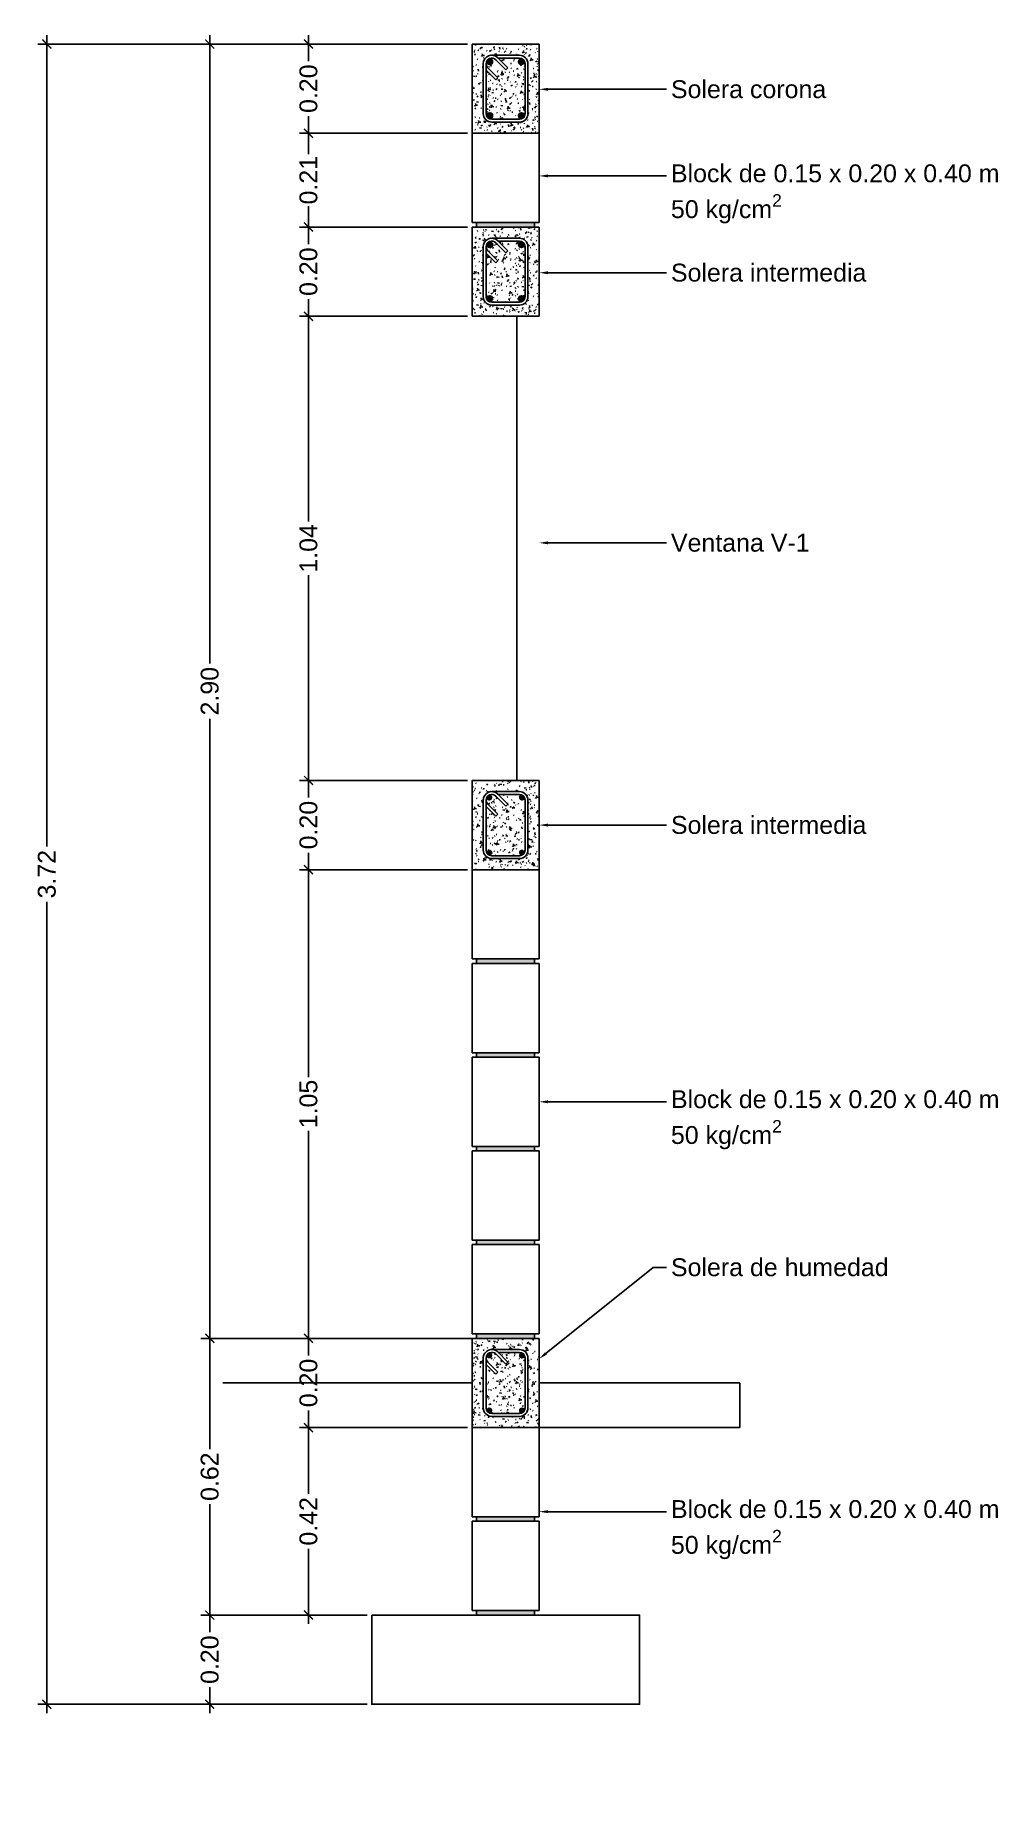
# Model space of a CAD drawing. Header units: metres. Extents: x 258817 to 259192, y 1878716 to 1878911.
# Drawn here: x 258924.888 to 258927.045, y 1878816.934 to 1878820.87 of the extents above; entities that cross this region are included whole.
import ezdxf
from ezdxf import colors
from ezdxf.entities.mleader import LeaderData, LeaderLine
from ezdxf.math import Vec2, Vec3

# ---------------------------------------------------------------- set-up
doc = ezdxf.new("R2010")
doc.units = ezdxf.units.M
doc.header["$MEASUREMENT"] = 0
doc.layers.add('0.1', color=1, linetype='Continuous', lineweight=9)
doc.layers.add('Vistas', color=7, linetype='Continuous')
doc.styles.get("Standard").update_dxf_attribs({"font": 'arial.ttf'})
doc.dimstyles.new('JPcotas20', dxfattribs={"dimtxt": 0.04, "dimasz": 0.02, "dimexe": 0.02, "dimexo": 0.01, "dimgap": 0.01, "dimtad": 0, "dimzin": 1, "dimdsep": 46, "dimtxsty": 'Standard', "dimblk": 'ARCHTICK', "dimcen": 2.5, "dimdle": 0.02, "dimclrd": 1, "dimclre": 1, "dimclrt": 2, "dimadec": 0, "dimazin": 0, "dimtfac": 1, "dimtmove": 1, "dimatfit": 2, "dimfxl": 1.25, "dimarcsym": 0})

msp = doc.modelspace()

# ---------------------------------------------------------------- blocks, each defined once
blk = doc.blocks.new('Bloque')
h = blk.add_hatch(color=256)
h.dxf.hatch_style = 1
h.paths.add_polyline_path([(-0.06500000000000128, 0.009999999999999787), (-0.06500000000000127, 8.673617379884035e-19), (0.06499999999999773, 0), (0.06499999999999773, 0.009999999999999787)])
for p, q in [((-0.07500000000000284, 0.009999999999999787), (-0.07500000000000284, 0.21)), ((-0.07500000000000284, 0.21), (0.07499999999999574, 0.21)), ((0.07499999999999929, 0.009999999999999787), (0.07499999999999574, 0.21)), ((-0.07500000000000284, 0.009999999999999787), (-0.06500000000000128, 0.009999999999999787)), ((-0.06500000000000128, 0.009999999999999787), (-0.06500000000000128, 0)), ((-0.06500000000000128, 0.009999999999999787), (0.06499999999999773, 0.009999999999999787)), ((-0.06500000000000128, 0), (0.06499999999999773, 0)), ((0.06499999999999773, 0), (0.06499999999999773, 0.009999999999999787)), ((0.06499999999999773, 0.009999999999999787), (0.07499999999999929, 0.009999999999999787))]:
    blk.add_line(p, q)
blk = doc.blocks.new('Solera Intermedia')
at = {"layer": 'Vistas'}
h = blk.add_hatch(dxfattribs=at)
h.set_pattern_fill('FP_1', color=256, scale=0.001, style=0, pattern_type=2)
h.set_pattern_definition([(49.99999999999999, (-27.03235714041512, 14.39042432792485), (0.03643649882390161, -0.003187713201625367), [0.00381, -0.04191]), (355, (-27.03235714041512, 14.39042432792485), (-0.007048450637260457, 0.03821172008185581), [0.003048, -0.033528]), (100.451, (-27.02932114040595, 14.39015832799487), (0.02938857289101913, 0.03502294419989923), [0.003238, -0.035618]), (46.184, (-27.03235714041512, 14.40058432798833), (0.05421605576489392, -0.008408366208599218), [0.005715, -0.062865]), (96.63599999999998, (-27.02783914041356, 14.39988332777284), (0.04748050142084204, 0.04948544265564791), [0.004856999999999998, -0.05342699999999998]), (351.184, (-27.03235714041512, 14.40058432798833), (0.04748105749519273, 0.04948459764551189), [0.004572000000000001, -0.050292]), (21, (-27.02727714041248, 14.39804432797246), (0.03032264590381153, -0.02045280194477181), [0.00381, -0.04191]), (326, (-27.02727714041248, 14.39804432797246), (0.01236069566969662, 0.0368378801040606), [0.003048, -0.033528]), (71.45100000000001, (-27.02475014040829, 14.39634032780305), (0.04268328529264974, 0.01638389433639848), [0.003238, -0.035618]), (37.50000000000001, (-27.03235714041512, 14.39042432792485), (0.0006180667407672544, 0.01691081956925676), [0.001676, -0.031445, 0.001676, -0.03236, -0.033655]), (37.50000000000001, (-27.03235714041512, 14.39042432792485), (0.0006180667407672544, 0.01691081956925676), [-0.06715800000000001, 0.001676, -0.031979]), (7.499999999999999, (-27.03235714041512, 14.39042432792485), (0.01336413812266817, 0.02003577892766457), [0.001676, -0.017729, 0.001676, -0.03068300000000001, -0.012827]), (7.499999999999999, (-27.03235714041512, 14.39042432792485), (0.01336413812266817, 0.02003577892766457), [-0.051765, 0.001676, -0.011151]), (327.5, (-27.04368614041596, 14.39042432792485), (0.02711815875975743, -0.001146058672403351), [0.001676, -0.011024, 0.001676, -0.037948, -0.05257800000000001]), (327.5, (-27.04368614041596, 14.39042432792485), (0.02711815875975743, -0.001146058672403351), [-0.052324, 0.001676, -0.050902]), (317.5, (-27.04876614041859, 14.39042432792485), (0.0296257896324425, 0.005085069680374332), [0.001676, -0.014834, 0.001676, -0.024638, -0.037338]), (317.5, (-27.04876614041859, 14.39042432792485), (0.0296257896324425, 0.005085069680374332), [-0.042824, 0.001676, -0.035662])])
h.paths.add_polyline_path([(-0.07500000001164153, 0), (0.07500000001164153, 0), (0.07500000001164153, 0.1999999999534339), (-0.07500000001164153, 0.1999999999534339), (-0.07500000001164153, 0.03911949717439711)])
h.paths.add_polyline_path([(-0.02196974388789386, 0.02499999990686774), (-0.0309500000148546, 0.02499999990686774), (-0.03588050280814059, 0.0256491128820926), (-0.04047500001615845, 0.02755221608094871), (-0.04442038419074379, 0.03057961585000157), (-0.04744778393069282, 0.03452500002458692), (-0.04935088698402978, 0.03911949717439711), (-0.04999999998835847, 0.04404999990947545), (-0.04999999998835847, 0.1559500000439584), (-0.04935088698402978, 0.1608805027790368), (-0.04744778393069282, 0.165474999928847), (-0.04442038419074379, 0.1694203841034323), (-0.04047500001615845, 0.1724477838724852), (-0.03588050280814059, 0.1743508868385106), (-0.0309500000148546, 0.1750000000465661), (0.03094999998575076, 0.1750000000465661), (0.03588050280814059, 0.1743508868385106), (0.04047499998705462, 0.1724477838724852), (0.04442038419074379, 0.1694203841034323), (0.04744778393069282, 0.165474999928847), (0.04935088698402978, 0.1608805027790368), (0.04999999998835847, 0.1559500000439584), (0.04999999998835847, 0.04404999990947545), (0.04935088698402978, 0.03911949717439711), (0.04744778393069282, 0.03452500002458692), (0.04442038419074379, 0.03057961585000157), (0.04047499998705462, 0.02755221608094871), (0.03588050280814059, 0.0256491128820926), (0.03094999998575076, 0.02499999990686774), (0.004971024492988363, 0.02499999990686774)])
h.paths.add_polyline_path([(-0.01747961580986157, 0.03135000006295741), (0.03094999998575076, 0.03135000006295741), (0.03423700187704526, 0.03178274189122021), (0.03729999999632128, 0.03305147727951407), (0.0399302561127115, 0.0350697438698262), (0.04194852261571214, 0.03769999998621643), (0.043217258004006, 0.0407629981637001), (0.04365000000689179, 0.04404999990947545), (0.04365000000689179, 0.1559500000439584), (0.043217258004006, 0.1592370017897338), (0.04194852261571214, 0.1622999999672174), (0.0399302561127115, 0.1649302560836077), (0.03729999999632128, 0.1669485226739198), (0.03423700187704526, 0.1682172580622137), (0.03094999998575076, 0.1686499998904765), (-0.01670923162600957, 0.1686499998904765), (0.004971024492988363, 0.1469697437714785), (0.0004808964149560779, 0.1424796157516539), (-0.02196974388789386, 0.1649302560836077), (-0.02460000000428408, 0.1669485226739198), (-0.0276629981235601, 0.1682172580622137), (-0.0309500000148546, 0.1686499998904765), (-0.03423700187704526, 0.1682172580622137), (-0.03729999999632128, 0.1669485226739198), (-0.0399302561127115, 0.1649302560836077), (-0.04194852261571214, 0.1622999999672174), (-0.043217258004006, 0.1592370017897338), (-0.04365000000689179, 0.1559500000439584), (-0.043217258004006, 0.1526629980653524), (-0.04194852261571214, 0.1495999998878688), (-0.0399302561127115, 0.1469697437714785), (-0.01747961580986157, 0.1245191034395248), (-0.02196974388789386, 0.1200289754197001), (-0.04365000000689179, 0.1417092315386981), (-0.04365000000689179, 0.04404999990947545), (-0.043217258004006, 0.0407629981637001), (-0.04194852261571214, 0.03769999998621643), (-0.0399302561127115, 0.0350697438698262), (-0.03729999999632128, 0.03305147727951407), (-0.03423700187704526, 0.03178274189122021), (-0.0309500000148546, 0.03135000006295741), (-0.02196974388789386, 0.03135000006295741)])
h = blk.add_hatch(color=256, dxfattribs=at)
edge = h.paths.add_edge_path()
edge.add_arc((-0.03656266006873921, 0.1615626600105315), 0.004762499999998909, 0, 360)
for points in [[(-0.03656266006873921, 0.156800159951672), (-0.03398785818717442, 0.1575561901554465), (-0.03223053770489059, 0.1595842461101711), (-0.03184863546630368, 0.1622404344379902), (-0.03296340274391696, 0.164681434398517), (-0.03522090878686868, 0.1661322452127934), (-0.03790441137971357, 0.1661322452127934), (-0.04016191742266528, 0.164681434398517), (-0.04127668470027857, 0.1622404344379902), (-0.04089478246169165, 0.1595842461101711), (-0.03913746197940782, 0.1575561901554465)], [(0.03724043449619785, 0.1568486355245113), (0.03968143431120552, 0.1579634028021246), (0.0411322453583125, 0.1602209086995572), (0.0411322453583125, 0.1629044113215059), (0.03968143431120552, 0.1651619174517691), (0.03724043449619785, 0.1662766847293824), (0.03458424608106725, 0.165894782403484), (0.0325561901263427, 0.1641374619212002), (0.03180016006808728, 0.1615626600105315), (0.0325561901263427, 0.1589878580998629), (0.03458424608106725, 0.1572305376175791)], [(-0.03656266006873921, 0.03367483988404274), (-0.03398785818717442, 0.03443086985498667), (-0.03223053770489059, 0.03645892580971122), (-0.03184863546630368, 0.03911511437036097), (-0.03296340274391696, 0.04155611409805715), (-0.03522090878686868, 0.04300692514516413), (-0.03790441137971357, 0.04300692514516413), (-0.04016191742266528, 0.04155611409805715), (-0.04127668470027857, 0.03911511437036097), (-0.04089478246169165, 0.03645892580971122), (-0.03913746197940782, 0.03443086985498667)], [(0.03588488567038439, 0.03372331522405148), (0.03854107408551499, 0.03410521754994988), (0.04056913001113571, 0.03586253803223372), (0.04132516006939113, 0.03843733994290233), (0.04056913001113571, 0.04101214185357094), (0.03854107408551499, 0.04276946233585477), (0.03588488567038439, 0.04315136442892253), (0.03344388582627289, 0.04203659715130925), (0.03199307477916591, 0.03977909125387669), (0.03199307477916591, 0.03709558863192797), (0.03344388582627289, 0.03483808250166476)]]:
    blk.add_hatch(color=256, dxfattribs=at).paths.add_polyline_path(points)
h = blk.add_hatch(color=256, dxfattribs=at)
edge = h.paths.add_edge_path()
edge.add_arc((0.03656266006873921, 0.1615626600105315), 0.004762500000000728, 0, 360)
h = blk.add_hatch(color=256, dxfattribs=at)
edge = h.paths.add_edge_path()
edge.add_arc((-0.03656266006873921, 0.03843733994290233), 0.004762499999998909, 0, 360)
h = blk.add_hatch(color=256, dxfattribs=at)
edge = h.paths.add_edge_path()
edge.add_arc((0.03656266006873921, 0.03843733994290233), 0.004762499999998909, 0, 360)
for p, q in [((0.07500000001164153, 0.1999999999534339), (-0.07500000001164153, 0.1999999999534339)), ((-0.07500000001164153, 0.1999999999534339), (-0.07500000001164153, 0)), ((0.07500000001164153, 0), (0.07500000001164153, 0.1999999999534339)), ((-0.04016191742266528, 0.164681434398517), (-0.04127668470027857, 0.1622404344379902)), ((-0.04127668470027857, 0.1622404344379902), (-0.04089478246169165, 0.1595842461101711)), ((-0.04089478246169165, 0.1595842461101711), (-0.03913746197940782, 0.1575561901554465)), ((-0.03790441137971357, 0.1661322452127934), (-0.04016191742266528, 0.164681434398517)), ((-0.03913746197940782, 0.1575561901554465), (-0.03656266006873921, 0.156800159951672)), ((-0.03522090878686868, 0.1661322452127934), (-0.03790441137971357, 0.1661322452127934)), ((-0.03656266006873921, 0.156800159951672), (-0.03398785818717442, 0.1575561901554465)), ((-0.03296340274391696, 0.164681434398517), (-0.03522090878686868, 0.1661322452127934)), ((-0.03398785818717442, 0.1575561901554465), (-0.03223053770489059, 0.1595842461101711)), ((-0.03184863546630368, 0.1622404344379902), (-0.03296340274391696, 0.164681434398517)), ((-0.03223053770489059, 0.1595842461101711), (-0.03184863546630368, 0.1622404344379902)), ((0.03094999998575076, 0.1750000000465661), (-0.0309500000148546, 0.1750000000465661)), ((0.0004808964149560779, 0.1424796157516539), (-0.02196974388789386, 0.1649302560836077)), ((0.004971024492988363, 0.1469697437714785), (-0.01747961580986157, 0.1694203841034323)), ((0.03094999998575076, 0.1686499998904765), (-0.01670923162600957, 0.1686499998904765)), ((0.0325561901263427, 0.1641374619212002), (0.03180016006808728, 0.1615626600105315)), ((0.03180016006808728, 0.1615626600105315), (0.0325561901263427, 0.1589878580998629)), ((0.03458424608106725, 0.165894782403484), (0.0325561901263427, 0.1641374619212002)), ((0.0325561901263427, 0.1589878580998629), (0.03458424608106725, 0.1572305376175791)), ((0.03724043449619785, 0.1662766847293824), (0.03458424608106725, 0.165894782403484)), ((0.03968143431120552, 0.1651619174517691), (0.03724043449619785, 0.1662766847293824)), ((0.03724043449619785, 0.1568486355245113), (0.03968143431120552, 0.1579634028021246)), ((0.0411322453583125, 0.1629044113215059), (0.03968143431120552, 0.1651619174517691)), ((0.03968143431120552, 0.1579634028021246), (0.0411322453583125, 0.1602209086995572)), ((0.0411322453583125, 0.1602209086995572), (0.0411322453583125, 0.1629044113215059)), ((-0.04999999998835847, 0.1559500000439584), (-0.04999999998835847, 0.04404999990947545)), ((-0.04365000000689179, 0.1559500000439584), (-0.04365000000689179, 0.04404999990947545)), ((-0.04365000000689179, 0.1417092315386981), (-0.02196974388789386, 0.1200289754197001)), ((-0.0399302561127115, 0.1469697437714785), (-0.01747961580986157, 0.1245191034395248)), ((-0.02196974388789386, 0.1200289754197001), (-0.01747961580986157, 0.1245191034395248)), ((0.004971024492988363, 0.1469697437714785), (0.0004808964149560779, 0.1424796157516539)), ((0.03458424608106725, 0.1572305376175791), (0.03724043449619785, 0.1568486355245113)), ((0.04365000000689179, 0.04404999990947545), (0.04365000000689179, 0.1559500000439584)), ((0.04999999998835847, 0.04404999990947545), (0.04999999998835847, 0.1559500000439584)), ((-0.04016191742266528, 0.04155611409805715), (-0.04127668470027857, 0.03911511437036097)), ((-0.03790441137971357, 0.04300692514516413), (-0.04016191742266528, 0.04155611409805715)), ((-0.03522090878686868, 0.04300692514516413), (-0.03790441137971357, 0.04300692514516413)), ((-0.03296340274391696, 0.04155611409805715), (-0.03522090878686868, 0.04300692514516413)), ((-0.03184863546630368, 0.03911511437036097), (-0.03296340274391696, 0.04155611409805715)), ((0.03344388582627289, 0.04203659715130925), (0.03199307477916591, 0.03977909125387669)), ((0.03199307477916591, 0.03977909125387669), (0.03199307477916591, 0.03709558863192797)), ((0.03588488567038439, 0.04315136442892253), (0.03344388582627289, 0.04203659715130925)), ((0.03854107408551499, 0.04276946233585477), (0.03588488567038439, 0.04315136442892253)), ((0.04056913001113571, 0.04101214185357094), (0.03854107408551499, 0.04276946233585477)), ((0.04132516006939113, 0.03843733994290233), (0.04056913001113571, 0.04101214185357094)), ((-0.07500000001164153, 0), (0.07500000001164153, 0)), ((-0.04127668470027857, 0.03911511437036097), (-0.04089478246169165, 0.03645892580971122)), ((-0.04089478246169165, 0.03645892580971122), (-0.03913746197940782, 0.03443086985498667)), ((-0.03913746197940782, 0.03443086985498667), (-0.03656266006873921, 0.03367483988404274)), ((-0.03656266006873921, 0.03367483988404274), (-0.03398785818717442, 0.03443086985498667)), ((-0.03398785818717442, 0.03443086985498667), (-0.03223053770489059, 0.03645892580971122)), ((-0.03223053770489059, 0.03645892580971122), (-0.03184863546630368, 0.03911511437036097)), ((-0.0309500000148546, 0.03135000006295741), (0.03094999998575076, 0.03135000006295741)), ((-0.0309500000148546, 0.02499999990686774), (0.03094999998575076, 0.02499999990686774)), ((0.03199307477916591, 0.03709558863192797), (0.03344388582627289, 0.03483808250166476)), ((0.03344388582627289, 0.03483808250166476), (0.03588488567038439, 0.03372331522405148)), ((0.03588488567038439, 0.03372331522405148), (0.03854107408551499, 0.03410521754994988)), ((0.03854107408551499, 0.03410521754994988), (0.04056913001113571, 0.03586253803223372)), ((0.04056913001113571, 0.03586253803223372), (0.04132516006939113, 0.03843733994290233))]:
    blk.add_line(p, q, dxfattribs=at)
for centre, radius in [((-0.03656266006873921, 0.1615626600105315), 0.004762499999998909), ((0.03656266006873921, 0.1615626600105315), 0.004762500000000728), ((-0.03656266006873921, 0.03843733994290233), 0.004762499999998909), ((0.03656266006873921, 0.03843733994290233), 0.004762499999998909)]:
    blk.add_circle(centre, radius, dxfattribs=at)
for centre, radius, start, end in [((-0.0309500000148546, 0.1559500000439584), 0.01904999999999974, 44.99999528352232, 180), ((-0.0309500000148546, 0.1559500000439584), 0.01269999999999854, 44.99999528352232, 180), ((0.03094999998575076, 0.1559500000439584), 0.01904999999999927, 0, 90), ((0.03094999998575076, 0.1559500000439584), 0.01270000000000437, 0, 90), ((-0.0309500000148546, 0.1559500000439584), 0.01270000000000073, 180, 224.9999952835223), ((-0.0309500000148546, 0.04404999990947545), 0.01905000000000109, 180, 270), ((-0.0309500000148546, 0.04404999990947545), 0.012699999999998, 180, 270), ((0.03094999998575076, 0.04404999990947545), 0.01269999999999618, 270, 0), ((0.03094999998575076, 0.04404999990947545), 0.01904999999999927, 270, 0)]:
    blk.add_arc(centre, radius, start, end, dxfattribs=at)
blk = doc.blocks.new('Solera corona')
at = {"layer": 'Vistas'}
h = blk.add_hatch(dxfattribs=at)
h.set_pattern_fill('FP_1', color=256, scale=0.001, style=0, pattern_type=2)
h.set_pattern_definition([(49.99999999999999, (-27.49235714042152, 14.39042432792485), (0.03643649882390161, -0.003187713201625367), [0.00381, -0.04191]), (355, (-27.49235714042152, 14.39042432792485), (-0.007048450637260457, 0.03821172008185581), [0.003048, -0.033528]), (100.451, (-27.48932114041236, 14.39015832799487), (0.02938857289101913, 0.03502294419989923), [0.003238, -0.035618]), (46.184, (-27.49235714042152, 14.40058432798833), (0.05421605576489392, -0.008408366208599218), [0.005715, -0.062865]), (96.63599999999998, (-27.48783914041996, 14.39988332777284), (0.04748050142084204, 0.04948544265564791), [0.004856999999999996, -0.05342699999999997]), (351.184, (-27.49235714042152, 14.40058432798833), (0.04748105749519273, 0.04948459764551189), [0.004572000000000001, -0.050292]), (21, (-27.48727714041888, 14.39804432797246), (0.03032264590381153, -0.02045280194477181), [0.00381, -0.04191]), (326, (-27.48727714041888, 14.39804432797246), (0.01236069566969662, 0.0368378801040606), [0.003048, -0.033528]), (71.45100000000001, (-27.48475014041469, 14.39634032780305), (0.04268328529264974, 0.01638389433639848), [0.003238, -0.035618]), (37.50000000000001, (-27.49235714042152, 14.39042432792485), (0.0006180667407672544, 0.01691081956925676), [0.001676, -0.031445, 0.001676, -0.03236, -0.033655]), (37.50000000000001, (-27.49235714042152, 14.39042432792485), (0.0006180667407672544, 0.01691081956925676), [-0.06715800000000001, 0.001676, -0.031979]), (7.499999999999999, (-27.49235714042152, 14.39042432792485), (0.01336413812266817, 0.02003577892766457), [0.001676, -0.017729, 0.001676, -0.03068300000000001, -0.012827]), (7.499999999999999, (-27.49235714042152, 14.39042432792485), (0.01336413812266817, 0.02003577892766457), [-0.051765, 0.001676, -0.011151]), (327.5, (-27.50368614042236, 14.39042432792485), (0.02711815875975743, -0.001146058672403351), [0.001676, -0.011024, 0.001676, -0.037948, -0.05257800000000001]), (327.5, (-27.50368614042236, 14.39042432792485), (0.02711815875975743, -0.001146058672403351), [-0.052324, 0.001676, -0.050902]), (317.5, (-27.508766140425, 14.39042432792485), (0.0296257896324425, 0.005085069680374332), [0.001676, -0.014834, 0.001676, -0.024638, -0.037338]), (317.5, (-27.508766140425, 14.39042432792485), (0.0296257896324425, 0.005085069680374332), [-0.042824, 0.001676, -0.035662])])
h.paths.add_polyline_path([(-0.07499999999708962, 0), (0.07499999999708962, 0), (0.07499999999708962, 0.1999999999534339), (-0.07499999999708962, 0.1999999999534339), (-0.07499999999708962, 0.03911949717439711)])
h.paths.add_polyline_path([(0.03095000000030268, 0.02499999990686774), (-0.03095000000030268, 0.02499999990686774), (-0.03588050282269251, 0.0256491128820926), (-0.04047500000160653, 0.02755221608094871), (-0.04442038417619187, 0.03057961585000157), (-0.04744778394524474, 0.03452500002458692), (-0.0493508869985817, 0.03911949717439711), (-0.05000000000291038, 0.04404999990947545), (-0.05000000000291038, 0.1559500000439584), (-0.0493508869985817, 0.1608805027790368), (-0.04744778394524474, 0.165474999928847), (-0.04442038417619187, 0.1694203841034323), (-0.04047500000160653, 0.1724477838724852), (-0.03588050282269251, 0.1743508868385106), (-0.03095000000030268, 0.1750000000465661), (0.03095000000030268, 0.1750000000465661), (0.03588050279358868, 0.1743508868385106), (0.04047500000160653, 0.1724477838724852), (0.04442038417619187, 0.1694203841034323), (0.04744778394524474, 0.165474999928847), (0.04935088696947787, 0.1608805027790368), (0.05000000000291038, 0.1559500000439584), (0.05000000000291038, 0.04404999990947545), (0.04935088696947787, 0.03911949717439711), (0.04744778394524474, 0.03452500002458692), (0.04442038417619187, 0.03057961585000157), (0.04047500000160653, 0.02755221608094871), (0.03588050279358868, 0.0256491128820926), (0.03423700186249334, 0.02543274196796119)])
h.paths.add_polyline_path([(0.009572017312166281, 0.03135000006295741), (0.03095000000030268, 0.03135000006295741), (0.03423700186249334, 0.03178274189122021), (0.03729999998176936, 0.03305147727951407), (0.03993025609815959, 0.0350697438698262), (0.04194852263026405, 0.03769999998621643), (0.04321725798945408, 0.0407629981637001), (0.04364999999233987, 0.04404999990947545), (0.04364999999233987, 0.1559500000439584), (0.04321725798945408, 0.1592370017897338), (0.04194852263026405, 0.1622999999672174), (0.03993025609815959, 0.1649302560836077), (0.03729999998176936, 0.1669485226739198), (0.03423700186249334, 0.1682172580622137), (0.03095000000030268, 0.1686499998904765), (-0.01670923164056148, 0.1686499998904765), (0.004971024478436448, 0.1469697437714785), (0.0004808964295079932, 0.1424796157516539), (-0.02196974387334194, 0.1649302560836077), (-0.024600000018836, 0.1669485226739198), (-0.02766299813811202, 0.1682172580622137), (-0.03095000000030268, 0.1686499998904765), (-0.03423700189159717, 0.1682172580622137), (-0.03730000001087319, 0.1669485226739198), (-0.03993025612726342, 0.1649302560836077), (-0.04194852263026405, 0.1622999999672174), (-0.04321725798945408, 0.1592370017897338), (-0.0436500000214437, 0.1559500000439584), (-0.04321725798945408, 0.1526629980653524), (-0.04194852263026405, 0.1495999998878688), (-0.03993025612726342, 0.1469697437714785), (-0.01747961582441349, 0.1245191034395248), (-0.02196974387334194, 0.1200289754197001), (-0.0436500000214437, 0.1417092315386981), (-0.0436500000214437, 0.04404999990947545), (-0.04321725798945408, 0.0407629981637001), (-0.04194852263026405, 0.03769999998621643), (-0.03993025612726342, 0.0350697438698262), (-0.03730000001087319, 0.03305147727951407), (-0.03423700189159717, 0.03178274189122021), (-0.03095000000030268, 0.03135000006295741), (0.004971024478436448, 0.03135000006295741)])
h = blk.add_hatch(color=256, dxfattribs=at)
edge = h.paths.add_edge_path()
edge.add_arc((-0.03544012807833496, 0.160440128063783), 0.006350000000000364, 0, 360)
for points in [[(-0.03544012807833496, 0.154090128140524), (-0.03226512805849779, 0.154940866632387), (-0.02994086676335428, 0.1572651281021535), (-0.02909012806776445, 0.160440128063783), (-0.02994086676335428, 0.1636151280254126), (-0.03226512805849779, 0.1659393892623484), (-0.03544012807833496, 0.1667901279870421), (-0.03861512806906831, 0.1659393892623484), (-0.04093938939331565, 0.1636151280254126), (-0.04179012805980165, 0.160440128063783), (-0.04093938939331565, 0.1572651281021535), (-0.03861512806906831, 0.154940866632387)], [(0.03544012804923113, 0.154090128140524), (0.03861512803996447, 0.154940866632387), (0.04093938936421182, 0.1572651281021535), (0.04179012805980165, 0.160440128063783), (0.04093938936421182, 0.1636151280254126), (0.03861512803996447, 0.1659393892623484), (0.03544012804923113, 0.1667901279870421), (0.03226512805849779, 0.1659393892623484), (0.02994086673425045, 0.1636151280254126), (0.02909012803866062, 0.160440128063783), (0.02994086673425045, 0.1572651281021535), (0.03226512805849779, 0.154940866632387)], [(-0.03544012807833496, 0.0332098719663918), (-0.03226512805849779, 0.03406061069108546), (-0.02994086676335428, 0.03638487192802131), (-0.02909012806776445, 0.03955987188965082), (-0.02994086676335428, 0.04273487185128033), (-0.03226512805849779, 0.04505913332104683), (-0.03544012807833496, 0.04590987181290984), (-0.03861512806906831, 0.04505913332104683), (-0.04093938939331565, 0.04273487185128033), (-0.04179012805980165, 0.03955987188965082), (-0.04093938939331565, 0.03638487192802131), (-0.03861512806906831, 0.03406061069108546)], [(0.03544012804923113, 0.0332098719663918), (0.03861512803996447, 0.03406061069108546), (0.04093938936421182, 0.03638487192802131), (0.04179012805980165, 0.03955987188965082), (0.04093938936421182, 0.04273487185128033), (0.03861512803996447, 0.04505913332104683), (0.03544012804923113, 0.04590987181290984), (0.03226512805849779, 0.04505913332104683), (0.02994086673425045, 0.04273487185128033), (0.02909012803866062, 0.03955987188965082), (0.02994086673425045, 0.03638487192802131), (0.03226512805849779, 0.03406061069108546)]]:
    blk.add_hatch(color=256, dxfattribs=at).paths.add_polyline_path(points)
h = blk.add_hatch(color=256, dxfattribs=at)
edge = h.paths.add_edge_path()
edge.add_arc((0.03544012804923113, 0.160440128063783), 0.006350000000000364, 0, 360)
h = blk.add_hatch(color=256, dxfattribs=at)
edge = h.paths.add_edge_path()
edge.add_arc((-0.03544012807833496, 0.03955987188965082), 0.006350000000000364, 0, 360)
h = blk.add_hatch(color=256, dxfattribs=at)
edge = h.paths.add_edge_path()
edge.add_arc((0.03544012804923113, 0.03955987188965082), 0.006350000000000364, 0, 360)
for p, q in [((0.07499999999708962, 0.1999999999534339), (-0.07499999999708962, 0.1999999999534339)), ((-0.07499999999708962, 0.1999999999534339), (-0.07499999999708962, 0)), ((0.07499999999708962, 0), (0.07499999999708962, 0.1999999999534339)), ((-0.04093938939331565, 0.1636151280254126), (-0.04179012805980165, 0.160440128063783)), ((-0.04179012805980165, 0.160440128063783), (-0.04093938939331565, 0.1572651281021535)), ((-0.03861512806906831, 0.1659393892623484), (-0.04093938939331565, 0.1636151280254126)), ((-0.03544012807833496, 0.1667901279870421), (-0.03861512806906831, 0.1659393892623484)), ((-0.03226512805849779, 0.1659393892623484), (-0.03544012807833496, 0.1667901279870421)), ((-0.02994086676335428, 0.1636151280254126), (-0.03226512805849779, 0.1659393892623484)), ((0.03095000000030268, 0.1750000000465661), (-0.03095000000030268, 0.1750000000465661)), ((-0.02909012806776445, 0.160440128063783), (-0.02994086676335428, 0.1636151280254126)), ((-0.02994086676335428, 0.1572651281021535), (-0.02909012806776445, 0.160440128063783)), ((0.0004808964295079932, 0.1424796157516539), (-0.02196974387334194, 0.1649302560836077)), ((0.004971024478436448, 0.1469697437714785), (-0.01747961582441349, 0.1694203841034323)), ((0.03095000000030268, 0.1686499998904765), (-0.01670923164056148, 0.1686499998904765)), ((0.02994086673425045, 0.1636151280254126), (0.02909012803866062, 0.160440128063783)), ((0.02909012803866062, 0.160440128063783), (0.02994086673425045, 0.1572651281021535)), ((0.03226512805849779, 0.1659393892623484), (0.02994086673425045, 0.1636151280254126)), ((0.03544012804923113, 0.1667901279870421), (0.03226512805849779, 0.1659393892623484)), ((0.03861512803996447, 0.1659393892623484), (0.03544012804923113, 0.1667901279870421)), ((0.04093938936421182, 0.1636151280254126), (0.03861512803996447, 0.1659393892623484)), ((0.04179012805980165, 0.160440128063783), (0.04093938936421182, 0.1636151280254126)), ((0.04093938936421182, 0.1572651281021535), (0.04179012805980165, 0.160440128063783)), ((-0.05000000000291038, 0.1559500000439584), (-0.05000000000291038, 0.04404999990947545)), ((-0.0436500000214437, 0.1559500000439584), (-0.0436500000214437, 0.04404999990947545)), ((-0.0436500000214437, 0.1417092315386981), (-0.02196974387334194, 0.1200289754197001)), ((-0.04093938939331565, 0.1572651281021535), (-0.03861512806906831, 0.154940866632387)), ((-0.03993025612726342, 0.1469697437714785), (-0.01747961582441349, 0.1245191034395248)), ((-0.03861512806906831, 0.154940866632387), (-0.03544012807833496, 0.154090128140524)), ((-0.03544012807833496, 0.154090128140524), (-0.03226512805849779, 0.154940866632387)), ((-0.03226512805849779, 0.154940866632387), (-0.02994086676335428, 0.1572651281021535)), ((-0.02196974387334194, 0.1200289754197001), (-0.01747961582441349, 0.1245191034395248)), ((0.004971024478436448, 0.1469697437714785), (0.0004808964295079932, 0.1424796157516539)), ((0.02994086673425045, 0.1572651281021535), (0.03226512805849779, 0.154940866632387)), ((0.03226512805849779, 0.154940866632387), (0.03544012804923113, 0.154090128140524)), ((0.03544012804923113, 0.154090128140524), (0.03861512803996447, 0.154940866632387)), ((0.03861512803996447, 0.154940866632387), (0.04093938936421182, 0.1572651281021535)), ((0.04364999999233987, 0.04404999990947545), (0.04364999999233987, 0.1559500000439584)), ((0.05000000000291038, 0.04404999990947545), (0.05000000000291038, 0.1559500000439584)), ((-0.04093938939331565, 0.04273487185128033), (-0.04179012805980165, 0.03955987188965082)), ((-0.04179012805980165, 0.03955987188965082), (-0.04093938939331565, 0.03638487192802131)), ((-0.03861512806906831, 0.04505913332104683), (-0.04093938939331565, 0.04273487185128033)), ((-0.03544012807833496, 0.04590987181290984), (-0.03861512806906831, 0.04505913332104683)), ((-0.03226512805849779, 0.04505913332104683), (-0.03544012807833496, 0.04590987181290984)), ((-0.02994086676335428, 0.04273487185128033), (-0.03226512805849779, 0.04505913332104683)), ((-0.02909012806776445, 0.03955987188965082), (-0.02994086676335428, 0.04273487185128033)), ((-0.02994086676335428, 0.03638487192802131), (-0.02909012806776445, 0.03955987188965082)), ((0.02994086673425045, 0.04273487185128033), (0.02909012803866062, 0.03955987188965082)), ((0.02909012803866062, 0.03955987188965082), (0.02994086673425045, 0.03638487192802131)), ((0.03226512805849779, 0.04505913332104683), (0.02994086673425045, 0.04273487185128033)), ((0.03544012804923113, 0.04590987181290984), (0.03226512805849779, 0.04505913332104683)), ((0.03861512803996447, 0.04505913332104683), (0.03544012804923113, 0.04590987181290984)), ((0.04093938936421182, 0.04273487185128033), (0.03861512803996447, 0.04505913332104683)), ((0.04179012805980165, 0.03955987188965082), (0.04093938936421182, 0.04273487185128033)), ((0.04093938936421182, 0.03638487192802131), (0.04179012805980165, 0.03955987188965082)), ((-0.07499999999708962, 0), (0.07499999999708962, 0)), ((-0.04093938939331565, 0.03638487192802131), (-0.03861512806906831, 0.03406061069108546)), ((-0.03861512806906831, 0.03406061069108546), (-0.03544012807833496, 0.0332098719663918)), ((-0.03544012807833496, 0.0332098719663918), (-0.03226512805849779, 0.03406061069108546)), ((-0.03226512805849779, 0.03406061069108546), (-0.02994086676335428, 0.03638487192802131)), ((-0.03095000000030268, 0.03135000006295741), (0.03095000000030268, 0.03135000006295741)), ((-0.03095000000030268, 0.02499999990686774), (0.03095000000030268, 0.02499999990686774)), ((0.02994086673425045, 0.03638487192802131), (0.03226512805849779, 0.03406061069108546)), ((0.03226512805849779, 0.03406061069108546), (0.03544012804923113, 0.0332098719663918)), ((0.03544012804923113, 0.0332098719663918), (0.03861512803996447, 0.03406061069108546)), ((0.03861512803996447, 0.03406061069108546), (0.04093938936421182, 0.03638487192802131))]:
    blk.add_line(p, q, dxfattribs=at)
for centre in [(-0.03544012807833496, 0.160440128063783), (0.03544012804923113, 0.160440128063783), (-0.03544012807833496, 0.03955987188965082), (0.03544012804923113, 0.03955987188965082)]:
    blk.add_circle(centre, 0.006350000000000364, dxfattribs=at)
for centre, radius, start, end in [((-0.03095000000030268, 0.1559500000439584), 0.01904999999999974, 44.99999528352232, 180), ((-0.03095000000030268, 0.1559500000439584), 0.01269999999999854, 44.99999528352232, 180), ((0.03095000000030268, 0.1559500000439584), 0.01905000000000109, 0, 90), ((0.03095000000030268, 0.1559500000439584), 0.01270000000000255, 0, 90), ((-0.03095000000030268, 0.1559500000439584), 0.01270000000000073, 180, 224.9999952835223), ((-0.03095000000030268, 0.04404999990947545), 0.01904999999999927, 180, 270), ((-0.03095000000030268, 0.04404999990947545), 0.01269999999999618, 180, 270), ((0.03095000000030268, 0.04404999990947545), 0.01269999999999618, 270, 0), ((0.03095000000030268, 0.04404999990947545), 0.01905000000000109, 270, 0)]:
    blk.add_arc(centre, radius, start, end, dxfattribs=at)
blk = doc.blocks.new('_ArchTick')
at = {"color": 0, "linetype": 'ByBlock', "const_width": 0.15}
blk.add_lwpolyline([(-0.5, -0.5), (0.5, 0.5)], dxfattribs=at)
blk = doc.blocks.new('*D643')
at = {"layer": 'Defpoints', "color": 0, "transparency": 16777216}
for p in [(258925.2793132971, 1878817.329971368), (258925.6420910869, 1878817.329971368), (258925.6420910869, 1878817.129971368)]:
    blk.add_point(p, dxfattribs=at)
at = {"layer": 'Vistas', "color": 1, "lineweight": -2, "transparency": 16777216}
for p, q in [((258925.2793132971, 1878817.349971368), (258925.2793132971, 1878817.291854042)), ((258925.6320910869, 1878817.329971368), (258925.2593132971, 1878817.329971368)), ((258925.2793132971, 1878817.109971368), (258925.2793132971, 1878817.168088694)), ((258925.6320910869, 1878817.129971368), (258925.2593132971, 1878817.129971368))]:
    blk.add_line(p, q, dxfattribs=at)
at = {"layer": 'Vistas', "color": 1, "lineweight": -2, "transparency": 16777216, "xscale": 0.02, "yscale": 0.02, "zscale": 0.02}
for p, rotation in [((258925.2793132971, 1878817.329971368), 90), ((258925.2793132971, 1878817.129971368), 270)]:
    blk.add_blockref('_ArchTick', p, dxfattribs=dict(at, rotation=rotation))
at = {"layer": 'Vistas', "color": 2, "transparency": 16777216, "insert": (258925.2793132976, 1878817.229971367), "char_height": 0.04, "attachment_point": 5, "rotation": 90}
blk.add_mtext('0.20', dxfattribs=at)
blk = doc.blocks.new('*D644')
at = {"layer": 'Defpoints', "color": 0, "transparency": 16777216}
for p in [(258924.9143817502, 1878820.849971368), (258925.867091087, 1878820.849971368), (258925.6420910869, 1878817.129971368)]:
    blk.add_point(p, dxfattribs=at)
at = {"layer": 'Vistas', "color": 1, "lineweight": -2, "transparency": 16777216}
for p, q in [((258925.8570910869, 1878820.849971368), (258924.8943817502, 1878820.849971368)), ((258924.9143817502, 1878820.869971368), (258924.9143817502, 1878819.051703974)), ((258924.9143817502, 1878817.109971368), (258924.9143817502, 1878818.928238762)), ((258925.6320910869, 1878817.129971368), (258924.8943817502, 1878817.129971368))]:
    blk.add_line(p, q, dxfattribs=at)
at = {"layer": 'Vistas', "color": 1, "lineweight": -2, "transparency": 16777216, "xscale": 0.02, "yscale": 0.02, "zscale": 0.02}
for p, rotation in [((258924.9143817502, 1878820.849971368), 90), ((258924.9143817502, 1878817.129971368), 270)]:
    blk.add_blockref('_ArchTick', p, dxfattribs=dict(at, rotation=rotation))
at = {"layer": 'Vistas', "color": 2, "transparency": 16777216, "insert": (258924.9143817507, 1878818.989971368), "char_height": 0.04, "attachment_point": 5, "rotation": 90}
blk.add_mtext('3.72', dxfattribs=at)
blk = doc.blocks.new('*D668')
at = {"layer": 'Defpoints', "color": 0, "transparency": 16777216}
for p in [(258925.2793132971, 1878817.949971368), (258925.6420910869, 1878817.949971368), (258925.6420910869, 1878817.329971368)]:
    blk.add_point(p, dxfattribs=at)
at = {"layer": 'Vistas', "color": 1, "lineweight": -2, "transparency": 16777216}
for p, q in [((258925.6320910869, 1878817.949971368), (258925.2593132971, 1878817.949971368)), ((258925.2793132971, 1878817.969971368), (258925.2793132971, 1878817.701717616)), ((258925.2793132971, 1878817.309971368), (258925.2793132971, 1878817.57822512)), ((258925.6320910869, 1878817.329971368), (258925.2593132971, 1878817.329971368))]:
    blk.add_line(p, q, dxfattribs=at)
at = {"layer": 'Vistas', "color": 1, "lineweight": -2, "transparency": 16777216, "xscale": 0.02, "yscale": 0.02, "zscale": 0.02}
for p, rotation in [((258925.2793132971, 1878817.949971368), 90), ((258925.2793132971, 1878817.329971368), 270)]:
    blk.add_blockref('_ArchTick', p, dxfattribs=dict(at, rotation=rotation))
at = {"layer": 'Vistas', "color": 2, "transparency": 16777216, "insert": (258925.2793132976, 1878817.639971367), "char_height": 0.04, "attachment_point": 5, "rotation": 90}
blk.add_mtext('0.62', dxfattribs=at)
blk = doc.blocks.new('*D645')
at = {"layer": 'Defpoints', "color": 0, "transparency": 16777216}
for p in [(258925.2793132981, 1878820.849971368), (258925.867091087, 1878820.849971368), (258925.6420910869, 1878817.949971368)]:
    blk.add_point(p, dxfattribs=at)
at = {"layer": 'Vistas', "color": 1, "lineweight": -2, "transparency": 16777216}
for p, q in [((258925.8570910869, 1878820.849971368), (258925.2593132981, 1878820.849971368)), ((258925.2793132981, 1878820.869971368), (258925.2793132981, 1878819.462195106)), ((258925.2793132981, 1878817.929971368), (258925.2793132981, 1878819.33774763)), ((258925.6320910869, 1878817.949971368), (258925.2593132981, 1878817.949971368))]:
    blk.add_line(p, q, dxfattribs=at)
at = {"layer": 'Vistas', "color": 1, "lineweight": -2, "transparency": 16777216, "xscale": 0.02, "yscale": 0.02, "zscale": 0.02}
for p, rotation in [((258925.2793132981, 1878820.849971368), 90), ((258925.2793132981, 1878817.949971368), 270)]:
    blk.add_blockref('_ArchTick', p, dxfattribs=dict(at, rotation=rotation))
at = {"layer": 'Vistas', "color": 2, "transparency": 16777216, "insert": (258925.2793132985, 1878819.399971367), "char_height": 0.04, "attachment_point": 5, "rotation": 90}
blk.add_mtext('2.90', dxfattribs=at)
blk = doc.blocks.new('*D669')
at = {"layer": 'Defpoints', "color": 0, "transparency": 16777216}
for p in [(258925.5005689069, 1878817.749971368), (258925.8670910869, 1878817.749971368), (258925.6420910869, 1878817.329971369)]:
    blk.add_point(p, dxfattribs=at)
at = {"layer": 'Vistas', "color": 1, "lineweight": -2, "transparency": 16777216}
for p, q in [((258925.8570910869, 1878817.749971368), (258925.4805689069, 1878817.749971368)), ((258925.5005689069, 1878817.769971368), (258925.5005689069, 1878817.601717616)), ((258925.5005689069, 1878817.309971369), (258925.5005689069, 1878817.47822512)), ((258925.6320910869, 1878817.329971369), (258925.4805689069, 1878817.329971369))]:
    blk.add_line(p, q, dxfattribs=at)
at = {"layer": 'Vistas', "color": 1, "lineweight": -2, "transparency": 16777216, "xscale": 0.02, "yscale": 0.02, "zscale": 0.02}
for p, rotation in [((258925.5005689069, 1878817.749971368), 90), ((258925.5005689069, 1878817.329971369), 270)]:
    blk.add_blockref('_ArchTick', p, dxfattribs=dict(at, rotation=rotation))
at = {"layer": 'Vistas', "color": 2, "transparency": 16777216, "insert": (258925.5005689074, 1878817.539971368), "char_height": 0.04, "attachment_point": 5, "rotation": 90}
blk.add_mtext('0.42', dxfattribs=at)
blk = doc.blocks.new('*D670')
at = {"layer": 'Defpoints', "color": 0, "transparency": 16777216}
for p in [(258925.5005689072, 1878817.949971368), (258925.8670910869, 1878817.949971368), (258925.8670910869, 1878817.749971368)]:
    blk.add_point(p, dxfattribs=at)
at = {"layer": 'Vistas', "color": 1, "lineweight": -2, "transparency": 16777216}
for p, q in [((258925.8570910869, 1878817.949971368), (258925.4805689072, 1878817.949971368)), ((258925.5005689072, 1878817.969971368), (258925.5005689072, 1878817.911854042)), ((258925.5005689072, 1878817.729971368), (258925.5005689072, 1878817.788088694)), ((258925.8570910869, 1878817.749971368), (258925.4805689072, 1878817.749971368))]:
    blk.add_line(p, q, dxfattribs=at)
at = {"layer": 'Vistas', "color": 1, "lineweight": -2, "transparency": 16777216, "xscale": 0.02, "yscale": 0.02, "zscale": 0.02}
for p, rotation in [((258925.5005689072, 1878817.949971368), 90), ((258925.5005689072, 1878817.749971368), 270)]:
    blk.add_blockref('_ArchTick', p, dxfattribs=dict(at, rotation=rotation))
at = {"layer": 'Vistas', "color": 2, "transparency": 16777216, "insert": (258925.5005689076, 1878817.849971367), "char_height": 0.04, "attachment_point": 5, "rotation": 90}
blk.add_mtext('0.20', dxfattribs=at)
blk = doc.blocks.new('*D671')
at = {"layer": 'Defpoints', "color": 0, "transparency": 16777216}
for p in [(258925.5005689074, 1878818.999971367), (258925.8670910869, 1878818.999971367), (258925.8670910869, 1878817.949971368)]:
    blk.add_point(p, dxfattribs=at)
at = {"layer": 'Vistas', "color": 1, "lineweight": -2, "transparency": 16777216}
for p, q in [((258925.8570910869, 1878818.999971367), (258925.4805689074, 1878818.999971367)), ((258925.5005689074, 1878819.019971367), (258925.5005689074, 1878818.535189649)), ((258925.5005689074, 1878817.929971368), (258925.5005689074, 1878818.414753086)), ((258925.8570910869, 1878817.949971368), (258925.4805689074, 1878817.949971368))]:
    blk.add_line(p, q, dxfattribs=at)
at = {"layer": 'Vistas', "color": 1, "lineweight": -2, "transparency": 16777216, "xscale": 0.02, "yscale": 0.02, "zscale": 0.02}
for p, rotation in [((258925.5005689074, 1878818.999971367), 90), ((258925.5005689074, 1878817.949971368), 270)]:
    blk.add_blockref('_ArchTick', p, dxfattribs=dict(at, rotation=rotation))
at = {"layer": 'Vistas', "color": 2, "transparency": 16777216, "insert": (258925.5005689079, 1878818.474971367), "char_height": 0.04, "attachment_point": 5, "rotation": 90}
blk.add_mtext('1.05', dxfattribs=at)
blk = doc.blocks.new('*D672')
at = {"layer": 'Defpoints', "color": 0, "transparency": 16777216}
for p in [(258925.5005689076, 1878819.199971368), (258925.8670910869, 1878819.199971368), (258925.8670910869, 1878818.999971367)]:
    blk.add_point(p, dxfattribs=at)
at = {"layer": 'Vistas', "color": 1, "lineweight": -2, "transparency": 16777216}
for p, q in [((258925.8570910869, 1878819.199971368), (258925.4805689076, 1878819.199971368)), ((258925.5005689076, 1878819.219971368), (258925.5005689076, 1878819.161854042)), ((258925.8570910869, 1878818.999971367), (258925.4805689076, 1878818.999971367)), ((258925.5005689076, 1878818.979971367), (258925.5005689076, 1878819.038088694))]:
    blk.add_line(p, q, dxfattribs=at)
at = {"layer": 'Vistas', "color": 1, "lineweight": -2, "transparency": 16777216, "xscale": 0.02, "yscale": 0.02, "zscale": 0.02}
for p, rotation in [((258925.5005689076, 1878819.199971368), 90), ((258925.5005689076, 1878818.999971367), 270)]:
    blk.add_blockref('_ArchTick', p, dxfattribs=dict(at, rotation=rotation))
at = {"layer": 'Vistas', "color": 2, "transparency": 16777216, "insert": (258925.5005689081, 1878819.099971367), "char_height": 0.04, "attachment_point": 5, "rotation": 90}
blk.add_mtext('0.20', dxfattribs=at)
blk = doc.blocks.new('*D673')
at = {"layer": 'Defpoints', "color": 0, "transparency": 16777216}
for p in [(258925.500568908, 1878820.239971367), (258925.867091087, 1878820.239971367), (258925.8670910869, 1878819.199971368)]:
    blk.add_point(p, dxfattribs=at)
at = {"layer": 'Vistas', "color": 1, "lineweight": -2, "transparency": 16777216}
for p, q in [((258925.500568908, 1878820.259971367), (258925.500568908, 1878819.779957725)), ((258925.8570910869, 1878820.239971367), (258925.480568908, 1878820.239971367)), ((258925.500568908, 1878819.179971368), (258925.500568908, 1878819.65998501)), ((258925.8570910869, 1878819.199971368), (258925.480568908, 1878819.199971368))]:
    blk.add_line(p, q, dxfattribs=at)
at = {"layer": 'Vistas', "color": 1, "lineweight": -2, "transparency": 16777216, "xscale": 0.02, "yscale": 0.02, "zscale": 0.02}
for p, rotation in [((258925.500568908, 1878820.239971367), 90), ((258925.500568908, 1878819.199971368), 270)]:
    blk.add_blockref('_ArchTick', p, dxfattribs=dict(at, rotation=rotation))
at = {"layer": 'Vistas', "color": 2, "transparency": 16777216, "insert": (258925.5005689084, 1878819.719971367), "char_height": 0.04, "attachment_point": 5, "rotation": 90}
blk.add_mtext('1.04', dxfattribs=at)
blk = doc.blocks.new('*D674')
at = {"layer": 'Defpoints', "color": 0, "transparency": 16777216}
for p in [(258925.5005689074, 1878817.949971368), (258925.8670910869, 1878817.949971368), (258925.8670910869, 1878817.749971368)]:
    blk.add_point(p, dxfattribs=at)
at = {"layer": 'Vistas', "color": 1, "lineweight": -2, "transparency": 16777216}
for p, q in [((258925.8570910869, 1878817.949971368), (258925.4805689074, 1878817.949971368)), ((258925.5005689074, 1878817.969971368), (258925.5005689074, 1878817.911854042)), ((258925.5005689074, 1878817.729971368), (258925.5005689074, 1878817.788088694)), ((258925.8570910869, 1878817.749971368), (258925.4805689074, 1878817.749971368))]:
    blk.add_line(p, q, dxfattribs=at)
at = {"layer": 'Vistas', "color": 1, "lineweight": -2, "transparency": 16777216, "xscale": 0.02, "yscale": 0.02, "zscale": 0.02}
for p, rotation in [((258925.5005689074, 1878817.949971368), 90), ((258925.5005689074, 1878817.749971368), 270)]:
    blk.add_blockref('_ArchTick', p, dxfattribs=dict(at, rotation=rotation))
at = {"layer": 'Vistas', "color": 2, "transparency": 16777216, "insert": (258925.5005689079, 1878817.849971367), "char_height": 0.04, "attachment_point": 5, "rotation": 90}
blk.add_mtext('0.20', dxfattribs=at)
blk = doc.blocks.new('*D675')
at = {"layer": 'Defpoints', "color": 0, "transparency": 16777216}
for p in [(258925.5005689076, 1878818.999971367), (258925.8670910869, 1878818.999971367), (258925.8670910869, 1878817.949971368)]:
    blk.add_point(p, dxfattribs=at)
at = {"layer": 'Vistas', "color": 1, "lineweight": -2, "transparency": 16777216}
for p, q in [((258925.8570910869, 1878818.999971367), (258925.4805689076, 1878818.999971367)), ((258925.5005689076, 1878819.019971367), (258925.5005689076, 1878818.535189649)), ((258925.5005689076, 1878817.929971368), (258925.5005689076, 1878818.414753086)), ((258925.8570910869, 1878817.949971368), (258925.4805689076, 1878817.949971368))]:
    blk.add_line(p, q, dxfattribs=at)
at = {"layer": 'Vistas', "color": 1, "lineweight": -2, "transparency": 16777216, "xscale": 0.02, "yscale": 0.02, "zscale": 0.02}
for p, rotation in [((258925.5005689076, 1878818.999971367), 90), ((258925.5005689076, 1878817.949971368), 270)]:
    blk.add_blockref('_ArchTick', p, dxfattribs=dict(at, rotation=rotation))
at = {"layer": 'Vistas', "color": 2, "transparency": 16777216, "insert": (258925.5005689081, 1878818.474971367), "char_height": 0.04, "attachment_point": 5, "rotation": 90}
blk.add_mtext('1.05', dxfattribs=at)
blk = doc.blocks.new('*D676')
at = {"layer": 'Defpoints', "color": 0, "transparency": 16777216}
for p in [(258925.5005689079, 1878819.199971368), (258925.8670910869, 1878819.199971368), (258925.8670910869, 1878818.999971367)]:
    blk.add_point(p, dxfattribs=at)
at = {"layer": 'Vistas', "color": 1, "lineweight": -2, "transparency": 16777216}
for p, q in [((258925.8570910869, 1878819.199971368), (258925.4805689079, 1878819.199971368)), ((258925.5005689079, 1878819.219971368), (258925.5005689079, 1878819.161854042)), ((258925.8570910869, 1878818.999971367), (258925.4805689079, 1878818.999971367)), ((258925.5005689079, 1878818.979971367), (258925.5005689079, 1878819.038088694))]:
    blk.add_line(p, q, dxfattribs=at)
at = {"layer": 'Vistas', "color": 1, "lineweight": -2, "transparency": 16777216, "xscale": 0.02, "yscale": 0.02, "zscale": 0.02}
for p, rotation in [((258925.5005689079, 1878819.199971368), 90), ((258925.5005689079, 1878818.999971367), 270)]:
    blk.add_blockref('_ArchTick', p, dxfattribs=dict(at, rotation=rotation))
at = {"layer": 'Vistas', "color": 2, "transparency": 16777216, "insert": (258925.5005689083, 1878819.099971367), "char_height": 0.04, "attachment_point": 5, "rotation": 90}
blk.add_mtext('0.20', dxfattribs=at)
blk = doc.blocks.new('*D661')
at = {"layer": 'Defpoints', "color": 0, "transparency": 16777216}
for p in [(258925.8670910869, 1878820.439971367), (258925.5005689087, 1878820.239971368), (258925.8670910869, 1878820.239971368)]:
    blk.add_point(p, dxfattribs=at)
at = {"layer": 'Vistas', "color": 1, "lineweight": -2, "transparency": 16777216}
for p, q in [((258925.5005689087, 1878820.459971367), (258925.5005689087, 1878820.401854042)), ((258925.8570910869, 1878820.439971367), (258925.4805689087, 1878820.439971367)), ((258925.5005689087, 1878820.219971368), (258925.5005689087, 1878820.278088694)), ((258925.8570910869, 1878820.239971368), (258925.4805689087, 1878820.239971368))]:
    blk.add_line(p, q, dxfattribs=at)
at = {"layer": 'Vistas', "color": 1, "lineweight": -2, "transparency": 16777216, "xscale": 0.02, "yscale": 0.02, "zscale": 0.02}
for p, rotation in [((258925.5005689087, 1878820.439971367), 90), ((258925.5005689087, 1878820.239971368), 270)]:
    blk.add_blockref('_ArchTick', p, dxfattribs=dict(at, rotation=rotation))
at = {"layer": 'Vistas', "color": 2, "transparency": 16777216, "insert": (258925.5005689091, 1878820.339971367), "char_height": 0.04, "attachment_point": 5, "rotation": 90}
blk.add_mtext('0.20', dxfattribs=at)
blk = doc.blocks.new('*D662')
at = {"layer": 'Defpoints', "color": 0, "transparency": 16777216}
for p in [(258925.5005689089, 1878820.649971368), (258925.8670910869, 1878820.649971368), (258925.8670910869, 1878820.439971367)]:
    blk.add_point(p, dxfattribs=at)
at = {"layer": 'Vistas', "color": 1, "lineweight": -2, "transparency": 16777216}
for p, q in [((258925.5005689089, 1878820.669971368), (258925.5005689089, 1878820.603061408)), ((258925.8570910869, 1878820.649971368), (258925.4805689089, 1878820.649971368)), ((258925.5005689089, 1878820.419971367), (258925.5005689089, 1878820.486881326)), ((258925.8570910869, 1878820.439971367), (258925.4805689089, 1878820.439971367))]:
    blk.add_line(p, q, dxfattribs=at)
at = {"layer": 'Vistas', "color": 1, "lineweight": -2, "transparency": 16777216, "xscale": 0.02, "yscale": 0.02, "zscale": 0.02}
for p, rotation in [((258925.5005689089, 1878820.649971368), 90), ((258925.5005689089, 1878820.439971367), 270)]:
    blk.add_blockref('_ArchTick', p, dxfattribs=dict(at, rotation=rotation))
at = {"layer": 'Vistas', "color": 2, "transparency": 16777216, "insert": (258925.5005689094, 1878820.544971367), "char_height": 0.04, "attachment_point": 5, "rotation": 90}
blk.add_mtext('0.21', dxfattribs=at)
blk = doc.blocks.new('*D663')
at = {"layer": 'Defpoints', "color": 0, "transparency": 16777216}
for p in [(258925.5005689091, 1878820.849971368), (258925.867091087, 1878820.849971368), (258925.8670910869, 1878820.649971368)]:
    blk.add_point(p, dxfattribs=at)
at = {"layer": 'Vistas', "color": 1, "lineweight": -2, "transparency": 16777216}
for p, q in [((258925.857091087, 1878820.849971368), (258925.4805689091, 1878820.849971368)), ((258925.5005689091, 1878820.869971368), (258925.5005689091, 1878820.811854041)), ((258925.5005689091, 1878820.629971368), (258925.5005689091, 1878820.688088693)), ((258925.8570910869, 1878820.649971368), (258925.4805689091, 1878820.649971368))]:
    blk.add_line(p, q, dxfattribs=at)
at = {"layer": 'Vistas', "color": 1, "lineweight": -2, "transparency": 16777216, "xscale": 0.02, "yscale": 0.02, "zscale": 0.02}
for p, rotation in [((258925.5005689091, 1878820.849971368), 90), ((258925.5005689091, 1878820.649971368), 270)]:
    blk.add_blockref('_ArchTick', p, dxfattribs=dict(at, rotation=rotation))
at = {"layer": 'Vistas', "color": 2, "transparency": 16777216, "insert": (258925.5005689096, 1878820.749971367), "char_height": 0.04, "attachment_point": 5, "rotation": 90}
blk.add_mtext('0.20', dxfattribs=at)

# ---------------------------------------------------------------- dimensions: what is measured, and where the dimension line sits
at = {"layer": 'Vistas'}
for base, p1, p2, picture, middle in [((258924.9143817502, 1878820.849971368), (258925.6420910868, 1878817.129971367), (258925.8670910868, 1878820.849971368), '*D644', (258924.9143817507, 1878818.989971368)), ((258925.2793132981, 1878820.849971368), (258925.6420910868, 1878817.949971367), (258925.8670910868, 1878820.849971367), '*D645', (258925.2793132985, 1878819.399971367)), ((258925.5005689091, 1878820.849971368), (258925.8670910868, 1878820.649971367), (258925.8670910869, 1878820.849971367), '*D663', (258925.5005689096, 1878820.749971367)), ((258925.5005689089, 1878820.649971368), (258925.8670910868, 1878820.439971366), (258925.8670910868, 1878820.649971367), '*D662', (258925.5005689094, 1878820.544971367)), ((258925.5005689087, 1878820.239971368), (258925.8670910868, 1878820.439971366), (258925.8670910868, 1878820.239971367), '*D661', (258925.5005689091, 1878820.339971367)), ((258925.500568908, 1878820.239971367), (258925.8670910868, 1878819.199971367), (258925.8670910868, 1878820.239971366), '*D673', (258925.5005689084, 1878819.719971367)), ((258925.5005689076, 1878819.199971368), (258925.8670910868, 1878818.999971366), (258925.8670910868, 1878819.199971367), '*D672', (258925.5005689081, 1878819.099971367)), ((258925.5005689079, 1878819.199971368), (258925.8670910868, 1878818.999971366), (258925.8670910868, 1878819.199971367), '*D676', (258925.5005689083, 1878819.099971367)), ((258925.5005689074, 1878818.999971367), (258925.8670910868, 1878817.949971367), (258925.8670910868, 1878818.999971366), '*D671', (258925.5005689079, 1878818.474971367)), ((258925.5005689076, 1878818.999971367), (258925.8670910868, 1878817.949971367), (258925.8670910868, 1878818.999971366), '*D675', (258925.5005689081, 1878818.474971367)), ((258925.2793132971, 1878817.949971368), (258925.6420910868, 1878817.329971367), (258925.6420910868, 1878817.949971367), '*D668', (258925.2793132976, 1878817.639971367)), ((258925.5005689072, 1878817.949971368), (258925.8670910868, 1878817.749971367), (258925.8670910868, 1878817.949971367), '*D670', (258925.5005689076, 1878817.849971367)), ((258925.5005689074, 1878817.949971368), (258925.8670910868, 1878817.749971367), (258925.8670910868, 1878817.949971367), '*D674', (258925.5005689079, 1878817.849971367)), ((258925.5005689069, 1878817.749971368), (258925.6420910868, 1878817.329971368), (258925.8670910868, 1878817.749971367), '*D669', (258925.5005689074, 1878817.539971368)), ((258925.2793132971, 1878817.329971368), (258925.6420910868, 1878817.129971367), (258925.6420910868, 1878817.329971367), '*D643', (258925.2793132976, 1878817.229971367))]:
    dim = msp.add_linear_dim(base=base, p1=p1, p2=p2, angle=90, dimstyle='JPcotas20', dxfattribs=at)
    dim.commit()
    dim.dimension.update_dxf_attribs({"geometry": picture, "text_midpoint": middle})

# ---------------------------------------------------------------- linework, layer by layer
for p, q in [((258925.8670910868, 1878817.949971367), (258925.3085680527, 1878817.949971367)), ((258925.3085680527, 1878817.849971367), (258925.8670910868, 1878817.849971367)), ((258926.0170910868, 1878817.849971367), (258926.4670910868, 1878817.849971367)), ((258926.4670910868, 1878817.849971367), (258926.4670910868, 1878817.749971367)), ((258926.4670910868, 1878817.749971367), (258926.0170910868, 1878817.749971367))]:
    msp.add_line(p, q)
msp.add_lwpolyline([(258925.6420910868, 1878817.329971367), (258925.6420910868, 1878817.129971367), (258926.2420910868, 1878817.129971367), (258926.2420910868, 1878817.329971367), (258925.9420910868, 1878817.329971367)], close=True)
at = {"layer": 'Vistas'}
for p, q in [((258926.0170910868, 1878820.239971366), (258925.9670910868, 1878820.239971366)), ((258925.9670910868, 1878820.239971366), (258925.9670910868, 1878819.199971367))]:
    msp.add_line(p, q, dxfattribs=at)

# ---------------------------------------------------------------- block references
for name, p in [('Solera corona', (258925.9420910869, 1878820.649971367)), ('Bloque', (258925.9420910868, 1878820.439971367)), ('Solera corona', (258925.9420910868, 1878820.239971366)), ('Solera Intermedia', (258925.9420910868, 1878818.999971367)), ('Bloque', (258925.9420910868, 1878818.789971367)), ('Bloque', (258925.9420910868, 1878818.579971367)), ('Bloque', (258925.9420910868, 1878818.369971367)), ('Bloque', (258925.9420910868, 1878818.159971367)), ('Bloque', (258925.9420910868, 1878817.949971367)), ('Solera Intermedia', (258925.9420910868, 1878817.749971367)), ('Bloque', (258925.9420910868, 1878817.539971367)), ('Bloque', (258925.9420910868, 1878817.329971367))]:
    msp.add_blockref(name, p)

msp.set_redraw_order([(e.dxf.handle, doc.entitydb.next_handle()) for e in msp.query("TEXT MTEXT ATTDEF DIMENSION ARC_DIMENSION")])  # texts and dimensions are drawn at this point

# ---------------------------------------------------------------- leaders
at = {"layer": '0.1'}
ml = msp.add_multileader_mtext('Standard', dxfattribs=at)
ml.set_content('\\A1;Solera corona', color=2)
ml.set_leader_properties()
ml.build(insert=Vec2(0, 0))
ml.multileader.update_dxf_attribs({"dogleg_length": 0.03, "arrow_head_size": 0.02})
ctx = ml.context
ctx.base_point, ctx.char_height, ctx.arrow_head_size, ctx.landing_gap_size, ctx.plane_origin = Vec3(258926.3024717278, 1878820.748563305), 0.04, 0.02, 0.01, Vec3(258926.0170910868, 1878820.748563305)
notes = []
notes.append((ctx, [(0, (1, 1, 0), (258926.2724717278, 1878820.748563305), (1, 0), 0.03, [(0, [(258926.0170910868, 1878820.748563305)], 0, [])])]))
ctx.mtext.insert, ctx.mtext.flow_direction = Vec3(258926.3124717278, 1878820.76890437), 5
ml = msp.add_multileader_mtext('Standard', dxfattribs=at)
ml.set_content('\\A1;Block de 0.15 x 0.20 x 0.40 m\\P50 kg/cm{\\H0.7x;\\S2^ ;}', color=2)
ml.set_leader_properties()
ml.build(insert=Vec2(0, 0))
ml.multileader.update_dxf_attribs({"dogleg_length": 0.03, "arrow_head_size": 0.02})
ctx = ml.context
ctx.base_point, ctx.char_height, ctx.arrow_head_size, ctx.landing_gap_size, ctx.plane_origin = Vec3(258926.3024717278, 1878820.554484623), 0.04, 0.02, 0.01, Vec3(258926.0170910868, 1878820.554484623)
notes.append((ctx, [(0, (1, 1, 0), (258926.2724717278, 1878820.554484623), (1, 0), 0.03, [(0, [(258926.0170910868, 1878820.554484623)], 0, [])])]))
ctx.mtext.insert, ctx.mtext.flow_direction = Vec3(258926.3124717278, 1878820.580364568), 5
ml = msp.add_multileader_mtext('Standard', dxfattribs=at)
ml.set_content('\\A1;Solera intermedia', color=2)
ml.set_leader_properties()
ml.build(insert=Vec2(0, 0))
ml.multileader.update_dxf_attribs({"dogleg_length": 0.03, "arrow_head_size": 0.02})
ctx = ml.context
ctx.base_point, ctx.char_height, ctx.arrow_head_size, ctx.landing_gap_size, ctx.plane_origin = Vec3(258926.3024717278, 1878820.337569724), 0.04, 0.02, 0.01, Vec3(258926.0170910868, 1878820.337569724)
notes.append((ctx, [(0, (1, 1, 0), (258926.2724717278, 1878820.337569724), (1, 0), 0.03, [(0, [(258926.0170910868, 1878820.337569724)], 0, [])])]))
ctx.mtext.insert, ctx.mtext.flow_direction = Vec3(258926.3124717278, 1878820.357910788), 5
ml = msp.add_multileader_mtext('Standard', dxfattribs=at)
ml.set_content('\\A1;Ventana V-1', color=2)
ml.set_leader_properties()
ml.build(insert=Vec2(0, 0))
ml.multileader.update_dxf_attribs({"dogleg_length": 0.03, "arrow_head_size": 0.02})
ctx = ml.context
ctx.base_point, ctx.char_height, ctx.arrow_head_size, ctx.landing_gap_size, ctx.plane_origin = Vec3(258926.3024717278, 1878819.732326081), 0.04, 0.02, 0.01, Vec3(258926.0170910868, 1878819.732326081)
notes.append((ctx, [(0, (1, 1, 0), (258926.2724717278, 1878819.732326081), (1, 0), 0.03, [(0, [(258926.0170910868, 1878819.732326081)], 0, [])])]))
ctx.mtext.insert, ctx.mtext.flow_direction = Vec3(258926.3124717278, 1878819.752653503), 5
ml = msp.add_multileader_mtext('Standard', dxfattribs=at)
ml.set_content('\\A1;Solera intermedia', color=2)
ml.set_leader_properties()
ml.build(insert=Vec2(0, 0))
ml.multileader.update_dxf_attribs({"dogleg_length": 0.03, "arrow_head_size": 0.02})
ctx = ml.context
ctx.base_point, ctx.char_height, ctx.arrow_head_size, ctx.landing_gap_size, ctx.plane_origin = Vec3(258926.3024717278, 1878819.099971367), 0.04, 0.02, 0.01, Vec3(258926.0170910868, 1878819.099971367)
notes.append((ctx, [(0, (1, 1, 0), (258926.2724717278, 1878819.099971367), (1, 0), 0.03, [(0, [(258926.0170910868, 1878819.099971367)], 0, [])])]))
ctx.mtext.insert, ctx.mtext.flow_direction = Vec3(258926.3124717278, 1878819.120312431), 5
ml = msp.add_multileader_mtext('Standard', dxfattribs=at)
ml.set_content('\\A1;Block de 0.15 x 0.20 x 0.40 m\\P50 kg/cm{\\H0.7x;\\S2^ ;}', color=2)
ml.set_leader_properties()
ml.build(insert=Vec2(0, 0))
ml.multileader.update_dxf_attribs({"dogleg_length": 0.03, "arrow_head_size": 0.02})
ctx = ml.context
ctx.base_point, ctx.char_height, ctx.arrow_head_size, ctx.landing_gap_size, ctx.plane_origin = Vec3(258926.3024717278, 1878818.479971367), 0.04, 0.02, 0.01, Vec3(258926.0170910868, 1878818.479971367)
notes.append((ctx, [(0, (1, 1, 0), (258926.2724717278, 1878818.479971367), (1, 0), 0.03, [(0, [(258926.0170910868, 1878818.479971367)], 0, [])])]))
ctx.mtext.insert, ctx.mtext.flow_direction = Vec3(258926.3124717278, 1878818.505851312), 5
ml = msp.add_multileader_mtext('Standard', dxfattribs=at)
ml.set_content('\\A1;Solera de humedad', color=2)
ml.set_leader_properties()
ml.build(insert=Vec2(0, 0))
ml.multileader.update_dxf_attribs({"dogleg_length": 0.03, "arrow_head_size": 0.02})
ctx = ml.context
ctx.base_point, ctx.char_height, ctx.arrow_head_size, ctx.landing_gap_size, ctx.plane_origin = Vec3(258926.3024717278, 1878818.108979373), 0.04, 0.02, 0.01, Vec3(258926.0170910868, 1878818.108979373)
notes.append((ctx, [(0, (1, 1, 0), (258926.2724717278, 1878818.108979373), (1, 0), 0.03, [(0, [(258926.0170910868, 1878817.903897632)], 0, [])])]))
ctx.mtext.insert, ctx.mtext.flow_direction = Vec3(258926.3124717278, 1878818.129320437), 5
ml = msp.add_multileader_mtext('Standard', dxfattribs=at)
ml.set_content('\\A1;Block de 0.15 x 0.20 x 0.40 m\\P50 kg/cm{\\H0.7x;\\S2^ ;}', color=2)
ml.set_leader_properties()
ml.build(insert=Vec2(0, 0))
ml.multileader.update_dxf_attribs({"dogleg_length": 0.03, "arrow_head_size": 0.02})
ctx = ml.context
ctx.base_point, ctx.char_height, ctx.arrow_head_size, ctx.landing_gap_size, ctx.plane_origin = Vec3(258926.3024717278, 1878817.561619005), 0.04, 0.02, 0.01, Vec3(258926.0170910868, 1878817.561619005)
notes.append((ctx, [(0, (1, 1, 0), (258926.2724717278, 1878817.561619005), (1, 0), 0.03, [(0, [(258926.0170910868, 1878817.561619005)], 0, [])])]))
ctx.mtext.insert, ctx.mtext.flow_direction = Vec3(258926.3124717278, 1878817.587498951), 5
for ctx, leaders in notes:
    for number, flags, end, landing, length, lines in leaders:
        leader = LeaderData()
        leader.index, (leader.has_last_leader_line, leader.has_dogleg_vector, leader.attachment_direction) = number, flags
        leader.last_leader_point, leader.dogleg_vector, leader.dogleg_length = Vec3(end), Vec3(landing), length
        for number, points, colour, breaks in lines:
            line = LeaderLine()
            line.index, line.vertices, line.color, line.breaks = number, Vec3.list(points), colors.encode_raw_color(colour), breaks
            leader.lines.append(line)
        ctx.leaders.append(leader)

doc.saveas('drawing.dxf')
